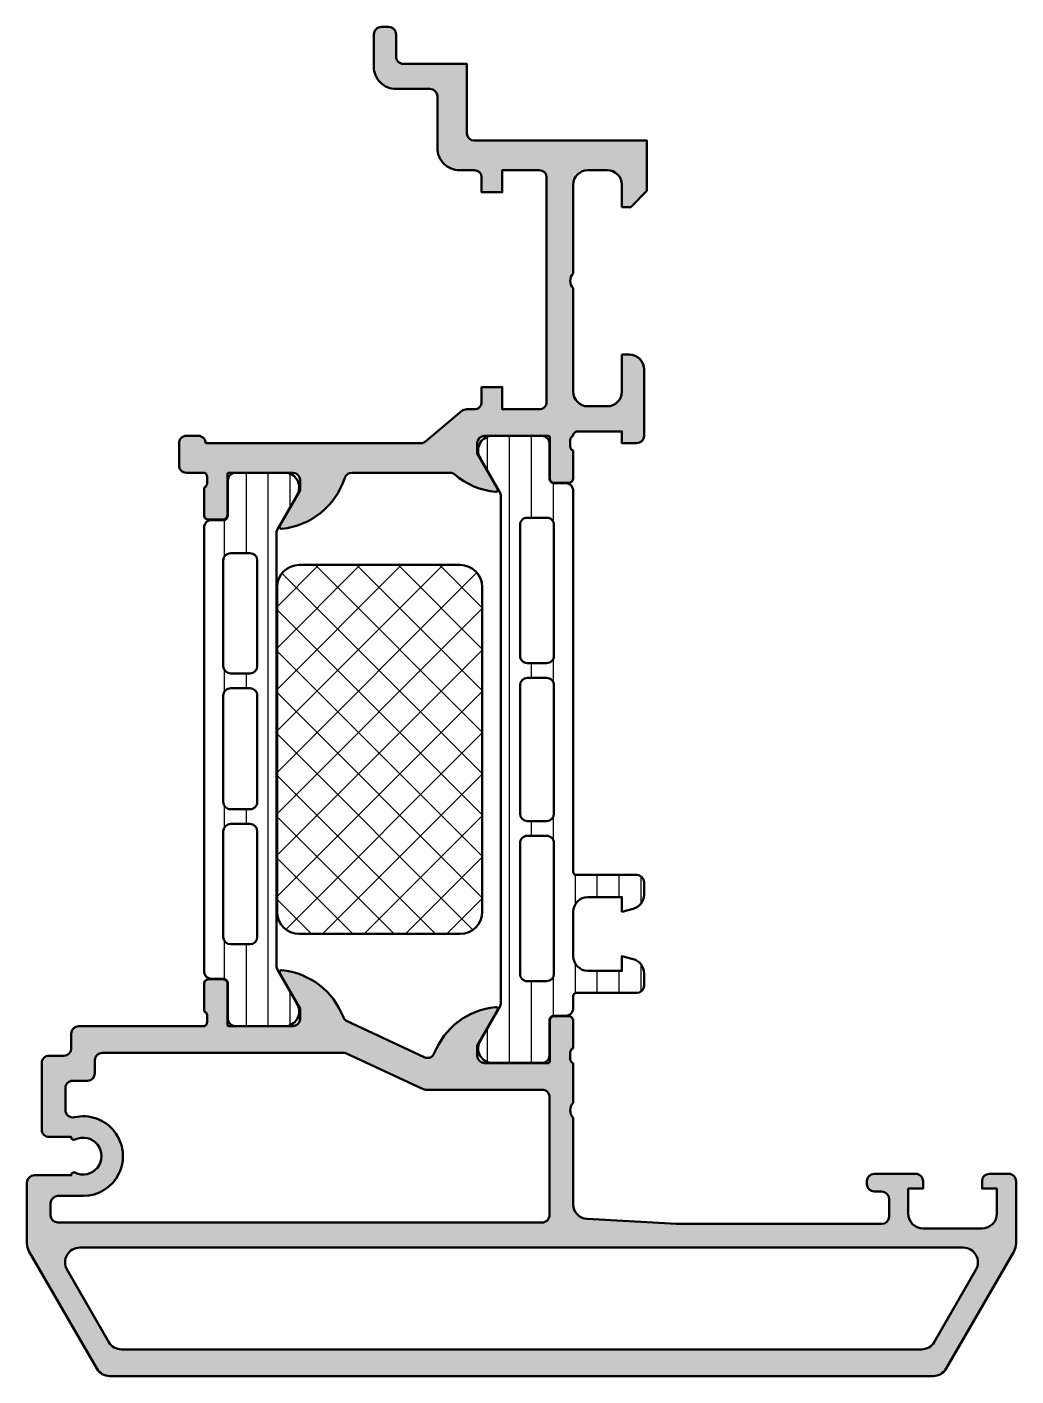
# Model space of a CAD drawing. Extents: x 0 to 67, y 1.3 to 92.7.
import ezdxf

# ---------------------------------------------------------------- set-up
doc = ezdxf.new("R2010")
doc.units = 0
for name, color, linetype, lineweight in [('0S-Alu contour', 7, 'Continuous', 50), ('0S-Alu hatch', 252, 'Continuous', 25), ('0S-Plastic contour', 254, 'Continuous', 50), ('0S-Plastic hatch', 253, 'Continuous', 25), ('0S-PT contour', 91, 'Continuous', 50), ('0S-PT hatch', 103, 'Continuous', 25)]:
    doc.layers.add(name, color=color, linetype=linetype, lineweight=lineweight)
pattern_1 = [(90, (0, 0), (-1.4859, 0), [])]

# ---------------------------------------------------------------- blocks, each defined once
blk = doc.blocks.new('357040__B6FF53A5_01B2_4312_879E_354DE3354620_')
at = {"layer": '0S-Alu hatch'}
h = blk.add_hatch(color=256, dxfattribs=at)
edge = h.paths.add_edge_path()
edge.add_line((36.99999999999998, 22.49999999999989), (36.99999999999999, 19.8000000003804))
edge.add_arc((37.52500000040001, 19.30000000000011), 0.7250000005519386, 136.3971810273362, 223.6028189727129)
edge.add_line((37.00000000000041, 18.79999999961938), (36.99999999999998, 12.94448846531186))
edge.add_arc((38, 12.94448846531192), 1.000000000000021, 180, 266.7295120768197)
edge.add_line((37.94295020946155, 11.94611713088792), (43.99999999999983, 11.60000000000004))
edge.add_line((43.99999999999983, 11.60000000000004), (57.90000000000001, 11.60000000000001))
edge.add_arc((57.90000000000001, 12.1), 0.4999999999999845, 270, 360)
edge.add_line((58.39999999999999, 12.1), (58.4, 13.29999999999997))
edge.add_arc((57.90000000000001, 13.29999999999995), 0.4999999999999912, 0, 90)
edge.add_line((57.90000000000001, 13.79999999999994), (57.39999999999999, 13.8))
edge.add_ellipse((57.40000000000001, 14.30000000000002), major_axis=(-0.5000000000000178, 0), ratio=1, start_angle=0, end_angle=89.9999999999967, ccw=False)
edge.add_line((56.90000000000001, 14.30000000000001), (56.89999999999999, 14.50000000000002))
edge.add_ellipse((57.39999999999998, 14.5), major_axis=(-0.4999999999999929, 0), ratio=1, start_angle=270.0000000000008, end_angle=360, ccw=False)
edge.add_line((57.39999999999998, 14.99999999999999), (60.2, 14.99999999999999))
edge.add_ellipse((60.20000000000001, 14.49999999999999), major_axis=(-0.4999999999999965, 0), ratio=1, start_angle=180, end_angle=270.0000000000008, ccw=False)
edge.add_line((60.7, 14.5), (60.7, 13.99999999999999))
edge.add_line((60.7, 13.99999999999999), (59.69999999999998, 13.99999999999999))
edge.add_line((59.69999999999998, 13.99999999999999), (59.69999999999998, 12.29999999999997))
edge.add_arc((60.69999999999996, 12.29999999999997), 0.9999999999999698, 180, 270)
edge.add_line((60.69999999999996, 11.3), (64.7, 11.29999999999997))
edge.add_arc((64.70000000000003, 12.29999999999996), 0.9999999999999918, 269.9999999999984, 360)
edge.add_line((65.70000000000002, 12.29999999999996), (65.69999999999999, 13.99999999999999))
edge.add_line((65.69999999999999, 13.99999999999999), (64.7, 13.99999999999999))
edge.add_line((64.7, 13.99999999999999), (64.7, 14.49999999999999))
edge.add_ellipse((65.20000000000002, 14.5), major_axis=(-0.5000000000000142, 0), ratio=1, start_angle=270.00000000000165, end_angle=360, ccw=False)
edge.add_line((65.2, 15.00000000000002), (66.50000000000006, 15.00000000000001))
edge.add_ellipse((66.50000000000009, 14.50000000000005), major_axis=(-0.4999999999999592, 0), ratio=1, start_angle=180, end_angle=270.00000000000324, ccw=False)
edge.add_line((67.00000000000004, 14.50000000000005), (67.00000000000004, 10.26794919243115))
edge.add_ellipse((65.99999999999983, 10.26794919243124), major_axis=(-1.000000000000213, 0), ratio=1, start_angle=150.0000000000012, end_angle=180, ccw=False)
edge.add_line((66.86602540378446, 9.767949192431148), (62.26572779264502, 1.8))
edge.add_ellipse((61.39970238886053, 2.300000000000015), major_axis=(-1.000000000000046, 0), ratio=1, start_angle=89.9999999999996, end_angle=150.0000000000007, ccw=False)
edge.add_line((61.39970238886053, 1.29999999999997), (5.600297611139282, 1.3))
edge.add_ellipse((5.600297611139293, 2.299999999999825), major_axis=(-0.999999999999825, 0), ratio=1, start_angle=29.999999999992724, end_angle=89.99999999999937, ccw=False)
edge.add_line((4.734272207354941, 1.800000000000025), (0.1339745962155234, 9.767949192431164))
edge.add_ellipse((1.000000000000049, 10.26794919243105), major_axis=(-1.000000000000019, 0), ratio=1, start_angle=0, end_angle=29.99999999999193, ccw=False)
edge.add_line((2.84e-14, 10.26794919243103), (-1.42e-14, 14.39999999999994))
edge.add_ellipse((0.5000000000000023, 14.39999999999995), major_axis=(-0.5000000000000167, 0), ratio=1, start_angle=270.0000000000019, end_angle=360, ccw=False)
edge.add_line((0.4999999999999859, 14.89999999999997), (3, 14.89999999999999))
edge.add_line((3, 14.89999999999999), (3.000000000000007, 14.93421935706779))
edge.add_ellipse((3.165780642932155, 14.93421935706779), major_axis=(-0.1657806429321482, 0), ratio=1, start_angle=243.3868418177383, end_angle=360, ccw=False)
edge.add_arc((3.800000000000018, 16.20000000000001), 1.250000000000036, 243.3868418177318, 476.6131581822662)
edge.add_ellipse((3.16578064293215, 17.46578064293221), major_axis=(-0.1657806429321411, 0), ratio=1, start_angle=0, end_angle=116.6131581822795, ccw=False)
edge.add_line((3.000000000000007, 17.46578064293222), (3, 17.50000000000004))
edge.add_line((3, 17.50000000000004), (1.500000000000028, 17.49999999999998))
edge.add_ellipse((1.499999999999947, 17.99999999999994), major_axis=(-0.499999999999961, 0), ratio=1, start_angle=0, end_angle=90.00000000000932, ccw=False)
edge.add_line((0.9999999999999857, 17.99999999999996), (1.000000000000028, 22.49999999999997))
edge.add_ellipse((1.499999999999995, 22.50000000000003), major_axis=(-0.4999999999999667, 0), ratio=1, start_angle=269.99999999999943, end_angle=360, ccw=False)
edge.add_line((1.5, 23), (2.500000000000071, 23.0000000000001))
edge.add_arc((2.500000000000028, 23.50000000000004), 0.4999999999999432, 270.0000000000049, 360)
edge.add_line((2.999999999999971, 23.50000000000004), (3.000000000000007, 24.50000000000001))
edge.add_ellipse((3.499999999999865, 24.50000000000014), major_axis=(-0.4999999999998588, 0), ratio=1, start_angle=269.99999999998545, end_angle=360, ccw=False)
edge.add_line((3.499999999999992, 25), (11.99999999999998, 25.00000000000005))
edge.add_arc((11.92116355345688, 25.26752059199319), 0.2788950563274763, 286.4198764195033, 361.1645893740948)
edge.add_line((12.20000099999997, 25.27318899999155), (12.200001, 25.72678299999153))
edge.add_arc((11.92113290435679, 25.73244365946854), 0.2789255417371852, 358.8371299271222, 433.5754054446411)
edge.add_line((11.99999999999999, 25.99998699999151), (12.00000000000001, 27.87999800000005))
edge.add_ellipse((12.29999999999996, 27.87999800000009), major_axis=(-0.2999999999999492, 0), ratio=1, start_angle=269.9999999999936, end_angle=360, ccw=False)
edge.add_line((12.29999999999999, 28.17999800000004), (13.27997431904278, 28.17999800000006))
edge.add_ellipse((13.2799743190428, 27.87999800000007), major_axis=(-0.2999999999999864, 0), ratio=1, start_angle=180, end_angle=270.0000000000034, ccw=False)
edge.add_line((13.57997431904279, 27.87999800000006), (13.57997431904278, 25.12000000000004))
edge.add_arc((13.6999743190429, 25.12000000000007), 0.1200000000001253, 180, 270)
edge.add_line((13.6999743190429, 24.99999999999995), (17.99999999999999, 25))
edge.add_arc((17.99999999999995, 25.50000000000002), 0.5000000000000302, 270.0000000000049, 360)
edge.add_line((18.49999999999998, 25.50000000000002), (18.50000000000001, 26.20000000000004))
edge.add_line((18.50000000000001, 26.20000000000004), (17.11850454237768, 28.59282032302751))
edge.add_ellipse((17.23811978464835, 28.66188021535164), major_axis=(-0.1381197846483003, 0), ratio=1, start_angle=-95.62257755077007, end_angle=29.999999999987097, ccw=False)
edge.add_ellipse((16.76177675882654, 23.82339113815246), major_axis=(-4.999999999999644, 0), ratio=1, start_angle=200.9621569470031, end_angle=264.37742244921003, ccw=False)
edge.add_arc((21.89776981780861, 25.79102303921614), 0.4999999999999431, 200.9621569470055, 244.9999999999999)
edge.add_line((21.68646068693828, 25.33786914569787), (26.9150522798285, 22.89973684456832))
edge.add_arc((27.12636141069885, 23.35289073808661), 0.4999999999999649, 244.9999999999982, 338.3460465731739)
edge.add_ellipse((32.23822324117366, 21.32339113815208), major_axis=(-5.000000000000004, 0), ratio=1, start_angle=275.62257755079213, end_angle=338.3460465731731, ccw=False)
edge.add_ellipse((31.76188021535169, 26.16188021535164), major_axis=(-0.1381197846482643, 0), ratio=1, start_angle=150.0000000000061, end_angle=275.62257755079963, ccw=False)
edge.add_line((31.88149545762233, 26.09282032302752), (30.49999999999999, 23.69999999999997))
edge.add_line((30.49999999999999, 23.69999999999997), (30.5, 23.00000000000005))
edge.add_arc((31.00000000000004, 23.00000000000002), 0.5000000000000427, 180, 269.9999999999959)
edge.add_line((31.00000000000001, 22.49999999999998), (35.3000256809573, 22.49999999999999))
edge.add_arc((35.30002568095732, 22.61999999999987), 0.1199999999998855, 269.9999999999932, 360)
edge.add_line((35.4200256809572, 22.61999999999987), (35.4200256809572, 25.37999799999987))
edge.add_ellipse((35.72002568095723, 25.37999799999986), major_axis=(-0.3000000000000327, 0), ratio=1, start_angle=270.0000000000041, end_angle=360, ccw=False)
edge.add_line((35.7200256809572, 25.6799979999999), (36.69999999999998, 25.67999799999989))
edge.add_ellipse((36.69999999999994, 25.37999799999985), major_axis=(-0.3000000000000398, 0), ratio=1, start_angle=180, end_angle=269.9999999999932, ccw=False)
edge.add_line((36.99999999999998, 25.37999799999986), (36.99999999999998, 23.49998699999138))
edge.add_arc((37.07886709564321, 23.23244365946842), 0.2789255417371863, 106.4245945553664, 181.1628700728821)
edge.add_line((36.79999900000001, 23.22678299999138), (36.79999899999997, 22.77318899999137))
edge.add_arc((37.07883644654301, 22.76752059199298), 0.2788950563274239, 178.8354106259002, 253.5801235805094)
edge = h.paths.add_edge_path()
edge.add_arc((34.9000000000002, 20.19999999999998), 0.5, 0, 90.0000000000016)
edge.add_line((34.90000000000018, 20.69999999999998), (27.01084733132141, 20.69999999994986))
edge.add_ellipse((27.01084733130033, 21.1999999998984), major_axis=(-0.4999999999485391, 0), ratio=1, start_angle=64.99999999728198, end_angle=90.00000000241579, ccw=False)
edge.add_line((26.79953820043023, 20.74684610643674), (21.63919449828627, 23.15315389354207))
edge.add_arc((21.42788536741497, 22.70000000005484), 0.4999999999722185, 64.99999999839545, 90.00000000115944)
edge.add_line((21.42788536740486, 23.20000000002706), (5.100000000000015, 23.20000000000004))
edge.add_arc((5.100000000000022, 22.70000000000002), 0.5000000000000197, 90.00000000000081, 180)
edge.add_line((4.600000000000003, 22.70000000000002), (4.599999999999994, 21.80000000000003))
edge.add_ellipse((4.099999999999958, 21.80000000000003), major_axis=(-0.500000000000032, 0), ratio=1, start_angle=90.00000000000489, end_angle=180, ccw=False)
edge.add_line((4.100000000000001, 21.3), (3.09999999999998, 21.3))
edge.add_arc((3.099999999999781, 20.8000000000001), 0.4999999999999006, 89.9999999999772, 180)
edge.add_line((2.59999999999988, 20.8000000000001), (2.600000000000022, 19.32249899920001))
edge.add_arc((3.100000000000036, 19.32249899920001), 0.5000000000000142, 180, 282.6356250930141)
edge.add_ellipse((3.799999999999982, 16.20000000000036), major_axis=(-2.700000000000371, 0), ratio=1, start_angle=89.99999999999989, end_angle=282.6356250930192, ccw=False)
edge.add_line((3.799999999999975, 13.49999999999999), (2.099999999999965, 13.49999999999997))
edge.add_arc((2.099999999999965, 12.99999999999999), 0.4999999999999778, 90, 180)
edge.add_line((1.599999999999988, 12.99999999999999), (1.59999999999998, 12.20000000000004))
edge.add_arc((2.099999999999994, 12.20000000000004), 0.5000000000000142, 180, 269.9999999999984)
edge.add_line((2.09999999999998, 11.70000000000003), (34.90000000000021, 11.69999999999998))
edge.add_arc((34.90000000000023, 12.19999999999997), 0.4999999999999878, 269.9999999999976, 360)
edge.add_line((35.40000000000021, 12.19999999999997), (35.4000000000002, 20.19999999999998))
edge = h.paths.add_edge_path()
edge.add_arc((60.59141201199516, 4.100000000000086), 1.000000000000074, 270.0000000000008, 329.9999999999996)
edge.add_line((61.45743741577966, 3.600000000000044), (64.28645373480877, 8.500000000000046))
edge.add_arc((63.42042833102435, 8.999999999999996), 0.9999999999999646, 330.0000000000021, 450.000000000002)
edge.add_line((63.42042833102431, 9.99999999999996), (3.579571668975631, 9.99999999999999))
edge.add_arc((3.579571668975631, 8.999999999999963), 1.000000000000026, 90, 209.9999999999984)
edge.add_line((2.713546265191156, 8.499999999999973), (5.542562584220398, 3.599999999999955))
edge.add_arc((6.408587988004732, 4.099999999999875), 0.9999999999998701, 209.999999999999, 270.0000000000025)
edge.add_line((6.408587988004775, 3.100000000000004), (60.59141201199517, 3.100000000000012))
at = {"layer": '0S-Alu contour', "color": 7}
for points in [[(18.49999999999998, 25.50000000000002), (18.50000000000001, 26.20000000000004), (17.11850454237768, 28.59282032302751)], [(11.99999999999999, 25.99998699999151), (12.00000000000001, 27.87999800000005)], [(12.29999999999999, 28.17999800000004), (13.27997431904278, 28.17999800000006)], [(13.57997431904279, 27.87999800000006), (13.57997431904278, 25.12000000000004)], [(12.20000099999997, 25.27318899999155), (12.200001, 25.72678299999153)], [(31.88149545762233, 26.09282032302752), (30.49999999999999, 23.69999999999997), (30.5, 23.00000000000005)], [(35.7200256809572, 25.6799979999999), (36.69999999999998, 25.67999799999989)], [(3.499999999999992, 25), (11.99999999999998, 25.00000000000005)], [(13.6999743190429, 24.99999999999995), (17.99999999999999, 25)], [(21.68646068693828, 25.33786914569787), (26.9150522798285, 22.89973684456832)], [(35.4200256809572, 22.61999999999987), (35.4200256809572, 25.37999799999987)], [(36.99999999999998, 25.37999799999986), (36.99999999999998, 23.49998699999138)], [(2.999999999999971, 23.50000000000004), (3.000000000000007, 24.50000000000001)], [(1.5, 23), (2.500000000000071, 23.0000000000001)], [(21.42788536740486, 23.20000000002706), (5.100000000000015, 23.20000000000004)], [(26.79953820043023, 20.74684610643674), (21.63919449828627, 23.15315389354207)], [(36.79999900000001, 23.22678299999138), (36.79999899999997, 22.77318899999137)], [(0.9999999999999857, 17.99999999999996), (1.000000000000028, 22.49999999999997)], [(4.600000000000003, 22.70000000000002), (4.599999999999994, 21.80000000000003)], [(31.00000000000001, 22.49999999999998), (35.3000256809573, 22.49999999999999)], [(36.99999999999998, 22.49999999999989), (36.99999999999999, 19.8000000003804)], [(4.100000000000001, 21.3), (3.09999999999998, 21.3)], [(2.59999999999988, 20.8000000000001), (2.600000000000022, 19.32249899920001)], [(34.90000000000018, 20.69999999999998), (27.01084733132141, 20.69999999994986)], [(35.40000000000021, 12.19999999999997), (35.4000000000002, 20.19999999999998)], [(37.00000000000041, 18.79999999961938), (36.99999999999998, 12.94448846531186)], [(3.000000000000007, 17.46578064293222), (3, 17.50000000000004), (1.500000000000028, 17.49999999999998)], [(0.4999999999999859, 14.89999999999997), (3, 14.89999999999999), (3.000000000000007, 14.93421935706779)], [(57.39999999999998, 14.99999999999999), (60.2, 14.99999999999999)], [(65.2, 15.00000000000002), (66.50000000000006, 15.00000000000001)], [(2.84e-14, 10.26794919243103), (-1.42e-14, 14.39999999999994)], [(56.90000000000001, 14.30000000000001), (56.89999999999999, 14.50000000000002)], [(57.90000000000001, 13.79999999999994), (57.39999999999999, 13.8)], [(60.7, 14.5), (60.7, 13.99999999999999), (59.69999999999998, 13.99999999999999), (59.69999999999998, 12.29999999999997)], [(65.70000000000002, 12.29999999999996), (65.69999999999999, 13.99999999999999), (64.7, 13.99999999999999), (64.7, 14.49999999999999)], [(67.00000000000004, 14.50000000000005), (67.00000000000004, 10.26794919243115)], [(1.599999999999988, 12.99999999999999), (1.59999999999998, 12.20000000000004)], [(3.799999999999975, 13.49999999999999), (2.099999999999965, 13.49999999999997)], [(58.39999999999999, 12.1), (58.4, 13.29999999999997)], [(37.94295020946155, 11.94611713088792), (43.99999999999983, 11.60000000000004), (57.90000000000001, 11.60000000000001)], [(2.09999999999998, 11.70000000000003), (34.90000000000021, 11.69999999999998)], [(60.69999999999996, 11.3), (64.7, 11.29999999999997)], [(4.734272207354941, 1.800000000000025), (0.1339745962155234, 9.767949192431164)], [(63.42042833102431, 9.99999999999996), (3.579571668975631, 9.99999999999999)], [(66.86602540378446, 9.767949192431148), (62.26572779264502, 1.8)], [(2.713546265191156, 8.499999999999973), (5.542562584220398, 3.599999999999955)], [(61.45743741577966, 3.600000000000044), (64.28645373480877, 8.500000000000046)], [(6.408587988004775, 3.100000000000004), (60.59141201199517, 3.100000000000012)], [(61.39970238886053, 1.29999999999997), (5.600297611139282, 1.3)]]:
    blk.add_lwpolyline(points, dxfattribs=at)
at = {"layer": '0S-Alu contour', "color": 7, "extrusion": (0, 0, -1)}
for centre, radius, start, end in [((-17.23811978464835, 28.66188021535164), 0.1381197846483003, 330.0000000000129, 95.62257755077005), ((-16.76177675882654, 23.82339113815246), 4.999999999999644, 95.62257755079, 159.0378430529969), ((-12.29999999999996, 27.87999800000009), 0.2999999999999492, 0, 90.00000000000644), ((-13.2799743190428, 27.87999800000007), 0.2999999999999865, 89.99999999999662, 180), ((-32.23822324117366, 21.32339113815208), 5.000000000000004, 21.65395342682692, 84.37742244920786), ((-31.76188021535169, 26.16188021535164), 0.1381197846482643, 84.37742244920037, 209.999999999994), ((-35.72002568095723, 25.37999799999986), 0.3000000000000327, 0, 89.99999999999594), ((-36.69999999999994, 25.37999799999985), 0.3000000000000398, 90.0000000000068, 180), ((-3.499999999999865, 24.50000000000014), 0.4999999999998588, 0, 90.00000000001454), ((-1.499999999999995, 22.50000000000003), 0.4999999999999667, 0, 90.00000000000055), ((-4.099999999999958, 21.80000000000003), 0.500000000000032, 180, 269.9999999999951), ((-27.01084733130033, 21.1999999998984), 0.4999999999485391, 269.9999999975842, 295.0000000027181), ((-3.799999999999982, 16.20000000000036), 2.700000000000371, 77.36437490698079, 270.0000000000002), ((-1.499999999999947, 17.99999999999994), 0.499999999999961, 269.9999999999907, 0), ((-3.16578064293215, 17.46578064293221), 0.1657806429321411, 243.3868418177205, 0), ((-0.5000000000000023, 14.39999999999995), 0.5000000000000167, 0, 89.99999999999811), ((-3.165780642932155, 14.93421935706779), 0.1657806429321482, 0, 116.6131581822617), ((-57.39999999999998, 14.5), 0.4999999999999929, 0, 89.9999999999992), ((-60.20000000000001, 14.49999999999999), 0.4999999999999965, 89.9999999999992, 180), ((-65.20000000000002, 14.5), 0.5000000000000142, 0, 89.99999999999837), ((-66.50000000000009, 14.50000000000005), 0.4999999999999592, 89.99999999999675, 180), ((-57.40000000000001, 14.30000000000002), 0.5000000000000178, 270.0000000000033, 0), ((-1.000000000000049, 10.26794919243105), 1.000000000000019, 330.0000000000081, 0), ((-65.99999999999983, 10.26794919243124), 1.000000000000213, 180, 209.9999999999989), ((-5.600297611139293, 2.299999999999825), 0.999999999999825, 270.0000000000006, 330.0000000000074), ((-61.39970238886053, 2.300000000000015), 1.000000000000046, 209.9999999999994, 270.0000000000004)]:
    blk.add_arc(centre, radius, start, end, dxfattribs=at)
at = {"layer": '0S-Alu contour', "color": 7}
for centre, radius, start, end in [((11.92113290435679, 25.73244365946854), 0.2789255417371852, 358.8371299271222, 73.57540544464119), ((21.89776981780861, 25.79102303921614), 0.4999999999999431, 200.9621569470055, 244.9999999999999), ((11.92116355345688, 25.26752059199319), 0.2788950563274763, 286.4198764195033, 1.164589374094733), ((13.6999743190429, 25.12000000000007), 0.1200000000001253, 180, 270), ((17.99999999999995, 25.50000000000002), 0.5000000000000302, 270.0000000000049, 0), ((2.500000000000028, 23.50000000000004), 0.4999999999999432, 270.0000000000049, 0), ((5.100000000000022, 22.70000000000002), 0.5000000000000197, 90.00000000000081, 180), ((21.42788536741497, 22.70000000005484), 0.4999999999722185, 64.99999999839545, 90.00000000115944), ((27.12636141069885, 23.35289073808661), 0.4999999999999649, 244.9999999999982, 338.3460465731739), ((31.00000000000004, 23.00000000000002), 0.5000000000000427, 180, 269.9999999999959), ((37.07886709564321, 23.23244365946842), 0.2789255417371863, 106.4245945553664, 181.1628700728821), ((35.30002568095732, 22.61999999999987), 0.1199999999998855, 269.9999999999932, 0), ((37.07883644654301, 22.76752059199298), 0.2788950563274239, 178.8354106259002, 253.5801235805094), ((3.099999999999781, 20.8000000000001), 0.4999999999999006, 89.9999999999772, 180), ((34.9000000000002, 20.19999999999998), 0.5, 0, 90.0000000000016), ((3.100000000000036, 19.32249899920001), 0.5000000000000142, 180, 282.6356250930141), ((37.52500000040001, 19.30000000000011), 0.7250000005519386, 136.3971810273362, 223.6028189727129), ((3.800000000000018, 16.20000000000001), 1.250000000000036, 243.3868418177318, 116.6131581822663), ((57.90000000000001, 13.29999999999995), 0.4999999999999912, 0, 90), ((2.099999999999965, 12.99999999999999), 0.4999999999999778, 90, 180), ((38, 12.94448846531192), 1.000000000000021, 180, 266.7295120768197), ((2.099999999999994, 12.20000000000004), 0.5000000000000142, 180, 269.9999999999984), ((34.90000000000023, 12.19999999999997), 0.4999999999999878, 269.9999999999976, 0), ((57.90000000000001, 12.1), 0.4999999999999845, 270, 0), ((60.69999999999996, 12.29999999999997), 0.9999999999999698, 180, 270), ((64.70000000000003, 12.29999999999996), 0.9999999999999918, 269.9999999999984, 0), ((3.579571668975631, 8.999999999999963), 1.000000000000026, 90, 209.9999999999984), ((63.42042833102435, 8.999999999999996), 0.9999999999999646, 330.0000000000021, 90.00000000000205), ((6.408587988004732, 4.099999999999875), 0.9999999999998701, 209.999999999999, 270.0000000000025), ((60.59141201199516, 4.100000000000086), 1.000000000000074, 270.0000000000008, 329.9999999999996)]:
    blk.add_arc(centre, radius, start, end, dxfattribs=at)
blk = doc.blocks.new('373770__003F9D32_9CCC_4C58_A648_3BD5B1FA18CB_')
at = {"layer": '0S-PT hatch'}
h = blk.add_hatch(dxfattribs=at)
h.set_pattern_fill('ANSI37', color=256, scale=0.625, angle=90, style=0)
h.set_pattern_definition([(135, (0, 0), (-1.403165018917055, -1.403165018917055), []), (225, (0, 0), (1.403165018917055, -1.403165018917055), [])])
edge = h.paths.add_edge_path()
edge.add_ellipse((29.34272873560566, 54.75123236879152), major_axis=(-1.500001780491556, 0), ratio=1, start_angle=180.0000680077738, end_angle=269.99993199035316, ccw=False)
edge.add_line((30.84273051609616, 54.75123414923298), (30.84273051609616, 32.75123414928202))
edge.add_ellipse((29.34272557221635, 32.75123909316184), major_axis=(-1.500004943887955, 0), ratio=1, start_angle=90.00018884167588, end_angle=179.9998111576984, ccw=False)
edge.add_line((29.34273051609616, 31.25123414928202), (18.4426980911694, 31.25123414928202))
edge.add_ellipse((18.44270177175718, 32.75123782986931), major_axis=(-1.500003680591806, 0), ratio=1, start_angle=0.00014059036482194642, end_angle=89.9998594122477, ccw=False)
edge.add_line((16.9426980911699, 32.751234149281), (16.94269809116989, 54.75123414928201))
edge.add_ellipse((18.44269860856824, 54.75123363188366), major_axis=(-1.50000051739844, 0), ratio=1, start_angle=270.00001976317316, end_angle=359.999980233711, ccw=False)
edge.add_line((18.4426980911694, 56.25123414928202), (29.34273051609616, 56.25123414928202))
at = {"layer": '0S-PT contour', "color": 7}
for points in [[(18.4426980911694, 56.25123414928202), (29.34273051609616, 56.25123414928202)], [(16.9426980911699, 32.751234149281), (16.94269809116989, 54.75123414928201)], [(30.84273051609616, 54.75123414923298), (30.84273051609616, 32.75123414928202)], [(29.34273051609616, 31.25123414928202), (18.4426980911694, 31.25123414928202)]]:
    blk.add_lwpolyline(points, dxfattribs=at)
at = {"layer": '0S-PT contour', "color": 7, "extrusion": (0, 0, -1)}
for centre, radius, start, end in [((-18.44269860856824, 54.75123363188366), 1.50000051739844, 1.97662889618e-05, 89.99998023682683), ((-29.34272873560566, 54.75123236879152), 1.500001780491556, 90.00006800964682, 179.9999319922262), ((-18.44270177175718, 32.75123782986931), 1.500003680591806, 270.0001405877523, 359.9998594096352), ((-29.34272557221635, 32.75123909316184), 1.500004943887955, 180.0001888423017, 269.9998111583241)]:
    blk.add_arc(centre, radius, start, end, dxfattribs=at)
blk = doc.blocks.new('244385__70132408_3ED7_4DBD_8131_EB880D9C762F___979225FD_61A7_45A4_9810_A88019234515_')
at = {"layer": '0S-Plastic hatch'}
h = blk.add_hatch(dxfattribs=at)
h.set_pattern_fill('ANSI31', color=256, scale=0.4680000000000001, angle=45, style=0)
h.set_pattern_definition(pattern_1)
edge = h.paths.add_edge_path()
edge.add_line((16.90002450034351, 58.4283590002828), (16.90002450034351, 29.07410929828124))
edge.add_arc((17.40002450044403, 29.07410982107955), 0.5000000001050631, 180.0000599103376, 209.9999965965098)
edge.add_line((16.9670117836103, 28.82410984674889), (18.28548149809947, 26.5404530000001))
edge.add_ellipse((17.44422884910815, 25.99981807472294), major_axis=(-0.9999960709244619, 0), ratio=1, start_angle=98.18160805189831, end_angle=212.727016099842, ccw=False)
edge.add_line((17.58653949809948, 25.0100000000001), (14.109998, 25.0100000000001))
edge.add_ellipse((14.10999536037492, 25.50999597743872), major_axis=(-0.4999959774455868, 0), ratio=1, start_angle=-0.0003024817733034979, end_angle=90.00030248118651, ccw=False)
edge.add_line((13.60999938293631, 25.50999861706892), (13.61033133333333, 27.9099970000001))
edge.add_arc((13.31033133333334, 27.90999700000011), 0.2999999999999971, 0, 90)
edge.add_line((13.31033133333334, 28.20999700000011), (12.5, 28.2099970000001))
edge.add_ellipse((12.49999732109082, 28.70999432109093), major_axis=(-0.4999973210980003, 0), ratio=1, start_angle=-0.00030698238492732344, end_angle=90.00030698202369, ccw=False)
edge.add_line((12, 28.70999700000325), (12, 58.79247129856394))
edge.add_ellipse((12.49999732109081, 58.79247397747312), major_axis=(-0.4999973210979879, 0), ratio=1, start_angle=-90.00030698202511, end_angle=0.00030698238492732344, ccw=False)
edge.add_line((12.5, 59.29247129856393), (13.31033133333333, 59.29247129856393))
edge.add_arc((13.31033133333333, 59.59247129856394), 0.3000000000000114, 270, 360)
edge.add_line((13.61033133333334, 59.59247129856394), (13.60999938293631, 61.99246968150024))
edge.add_ellipse((14.10999536037496, 61.99247232112529), major_axis=(-0.4999959774456224, 0), ratio=1, start_angle=-90.0003024811814, end_angle=0.0003024817733034979, ccw=False)
edge.add_line((14.109998, 62.49246829856394), (17.58653949809947, 62.49246829856393))
edge.add_ellipse((17.44422884910814, 61.5026502238411), major_axis=(-0.9999960709244556, 0), ratio=1, start_angle=147.2729839001586, end_angle=261.81839194810186, ccw=False)
edge.add_line((18.28548149809947, 60.96201529856394), (16.96701178361287, 58.67835845181369))
edge.add_arc((17.40002450021794, 58.42835847754464), 0.4999999999364182, 150.0000033965041, 179.9999401018306)
edge = h.paths.add_edge_path()
edge.add_line((15.60001373291015, 49.40082702636729), (15.59999847412109, 56.55085144042979))
edge.add_arc((15.09995491468977, 56.55080788099848), 0.5000435613285777, 0.0049911083804904, 89.9950088916872)
edge.add_line((15.09999847412109, 57.05085144042979), (13.79998970031738, 57.05085144042979))
edge.add_arc((13.80001728385491, 56.55083911629031), 0.5000123249003159, 90.00316076265852, 179.9985877925767)
edge.add_line((13.30000495910647, 56.55085144042872), (13.30000495910644, 49.40082702636669))
edge.add_arc((13.80004851853775, 49.40087058579859), 0.5000435613285635, 180.0049911083805, 269.9950088916888)
edge.add_line((13.80000495910644, 48.90082702636728), (15.10001373291015, 48.90082702636729))
edge.add_arc((15.09997017347883, 49.40087058579861), 0.5000435613285706, 270.0049911083136, 359.9950088916195)
edge = h.paths.add_edge_path()
edge.add_line((15.60001373291015, 40.20085334777841), (15.60001373291015, 47.40082702636729))
edge.add_arc((15.10006450684432, 47.40087780030144), 0.4999492286440843, 359.9941811448113, 450.0058188551467)
edge.add_line((15.10001373291015, 47.90082702636727), (13.80000495910644, 47.9008270263673))
edge.add_arc((13.79995418517229, 47.40087780030146), 0.4999492286440914, 89.99418114485486, 180.0058188552513)
edge.add_line((13.30000495910645, 47.40082702636692), (13.30000495910644, 40.20085334777877))
edge.add_arc((13.79995418517226, 40.20080257384424), 0.4999492286440701, 179.9941811447487, 270.0058188551484)
edge.add_line((13.80000495910644, 39.70085334777843), (15.10001373291015, 39.70085334777842))
edge.add_arc((15.10006450684433, 40.20080257384424), 0.4999492286440808, 269.9941811448524, 360.0058188551886)
edge = h.paths.add_edge_path()
edge.add_line((13.30000495910644, 38.20085334777842), (13.30000495910644, 31.05082750320445))
edge.add_arc((13.80004851853775, 31.05087106263574), 0.5000435613285635, 180.0049911083805, 269.9950088916888)
edge.add_line((13.80000495910644, 30.55082750320444), (15.10001373291015, 30.55082750320444))
edge.add_arc((15.09997017347886, 31.05087106263575), 0.5000435613285599, 270.0049911083104, 359.9950088916195)
edge.add_line((15.60001373291016, 31.05082750320384), (15.60001373291015, 38.20085334777842))
edge.add_arc((15.09997017347885, 38.20080978834713), 0.5000435613285635, 0.0049911083804904, 89.99500889168881)
edge.add_line((15.10001373291015, 38.70085334777844), (13.80000495910644, 38.70085334777842))
edge.add_arc((13.80004851853775, 38.20080978834712), 0.500043561328567, 90.00499110831201, 179.9950088916195)
at = {"layer": '0S-Alu contour', "color": 7}
for points in [[(15.09999847412109, 57.05085144042979), (13.79998970031738, 57.05085144042979)], [(13.30000495910647, 56.55085144042872), (13.30000495910644, 49.40082702636669)], [(15.60001373291015, 49.40082702636729), (15.59999847412109, 56.55085144042979)], [(13.80000495910644, 48.90082702636728), (15.10001373291015, 48.90082702636729)], [(15.10001373291015, 47.90082702636727), (13.80000495910644, 47.9008270263673)], [(13.30000495910645, 47.40082702636692), (13.30000495910644, 40.20085334777877)], [(15.60001373291015, 40.20085334777841), (15.60001373291015, 47.40082702636729)], [(13.80000495910644, 39.70085334777843), (15.10001373291015, 39.70085334777842)], [(15.10001373291015, 38.70085334777844), (13.80000495910644, 38.70085334777842)], [(13.30000495910644, 38.20085334777842), (13.30000495910644, 31.05082750320445)], [(15.60001373291016, 31.05082750320384), (15.60001373291015, 38.20085334777842)], [(13.80000495910644, 30.55082750320444), (15.10001373291015, 30.55082750320444)]]:
    blk.add_lwpolyline(points, dxfattribs=at)
for centre, radius, start, end in [((13.80001728385491, 56.55083911629031), 0.5000123249003159, 90.00316076265852, 179.9985877925767), ((15.09995491468977, 56.55080788099848), 0.5000435613285777, 0.0049911083804904, 89.9950088916872), ((13.80004851853775, 49.40087058579859), 0.5000435613285635, 180.0049911083805, 269.9950088916888), ((15.09997017347883, 49.40087058579861), 0.5000435613285706, 270.0049911083136, 359.9950088916195), ((13.79995418517229, 47.40087780030146), 0.4999492286440914, 89.99418114485486, 180.0058188552513), ((15.10006450684432, 47.40087780030144), 0.4999492286440843, 359.9941811448113, 90.00581885514676), ((13.79995418517226, 40.20080257384424), 0.4999492286440701, 179.9941811447487, 270.0058188551484), ((15.10006450684433, 40.20080257384424), 0.4999492286440808, 269.9941811448524, 0.0058188551886833), ((13.80004851853775, 38.20080978834712), 0.500043561328567, 90.00499110831201, 179.9950088916195), ((15.09997017347885, 38.20080978834713), 0.5000435613285635, 0.0049911083804904, 89.99500889168881), ((13.80004851853775, 31.05087106263574), 0.5000435613285635, 180.0049911083805, 269.9950088916888), ((15.09997017347886, 31.05087106263575), 0.5000435613285599, 270.0049911083104, 359.9950088916195)]:
    blk.add_arc(centre, radius, start, end, dxfattribs=at)
at = {"layer": '0S-Plastic contour', "color": 7}
for points in [[(14.109998, 62.49246829856394), (17.58653949809947, 62.49246829856393)], [(13.61033133333334, 59.59247129856394), (13.60999938293631, 61.99246968150024)], [(18.28548149809947, 60.96201529856394), (16.96701178361287, 58.67835845181369)], [(12, 28.70999700000325), (12, 58.79247129856394)], [(12.5, 59.29247129856393), (13.31033133333333, 59.29247129856393)], [(16.90002450034351, 58.4283590002828), (16.90002450034351, 29.07410929828124)], [(16.9670117836103, 28.82410984674889), (18.28548149809947, 26.5404530000001)], [(13.31033133333334, 28.20999700000011), (12.5, 28.2099970000001)], [(13.60999938293631, 25.50999861706892), (13.61033133333333, 27.9099970000001)], [(17.58653949809948, 25.0100000000001), (14.109998, 25.0100000000001)]]:
    blk.add_lwpolyline(points, dxfattribs=at)
at = {"layer": '0S-Plastic contour', "color": 7, "extrusion": (0, 0, -1)}
for centre, radius, start, end in [((-14.10999536037496, 61.99247232112529), 0.4999959774456224, 359.9996975182267, 90.0003024811814), ((-17.44422884910814, 61.5026502238411), 0.9999960709244556, 98.18160805189815, 212.7270160998414), ((-12.49999732109081, 58.79247397747312), 0.4999973210979879, 359.9996930176151, 90.00030698202518), ((-12.49999732109082, 28.70999432109093), 0.4999973210980003, 269.9996930179763, 0.0003069823849455), ((-17.44422884910815, 25.99981807472294), 0.9999960709244619, 147.272983900158, 261.8183919481017), ((-14.10999536037492, 25.50999597743872), 0.4999959774455868, 269.9996975188135, 0.0003024817733149)]:
    blk.add_arc(centre, radius, start, end, dxfattribs=at)
at = {"layer": '0S-Plastic contour', "color": 7}
for centre, radius, start, end in [((13.31033133333333, 59.59247129856394), 0.3000000000000114, 270, 0), ((17.40002450021794, 58.42835847754464), 0.4999999999364182, 150.0000033965041, 179.9999401018306), ((17.40002450044403, 29.07410982107955), 0.5000000001050631, 180.0000599103376, 209.9999965965098), ((13.31033133333334, 27.90999700000011), 0.2999999999999971, 0, 90)]:
    blk.add_arc(centre, radius, start, end, dxfattribs=at)
blk = doc.blocks.new('244385__2CE7EA3D_4F51_4282_8941_58DA6035EDFF___6195AB66_059D_485E_9772_EF07D63365A8_')
at = {"layer": '0S-Plastic hatch'}
h = blk.add_hatch(dxfattribs=at)
h.set_pattern_fill('ANSI31', color=256, scale=0.4680000000000001, angle=45, style=0)
h.set_pattern_definition(pattern_1)
edge = h.paths.add_edge_path()
edge.add_line((37, 61.29262339778477), (37.000022921558, 35.45125658823258))
edge.add_arc((37.20416178718004, 35.45537538707193), 0.2041804127758787, 181.1558689438178, 269.5149389342804)
edge.add_line((37.20243323428476, 35.25120229122869), (41.30243323427305, 35.25120229122868))
edge.add_ellipse((41.30243323427305, 34.75120229122874), major_axis=(-0.4999999999999432, 0), ratio=1, start_angle=180, end_angle=270, ccw=False)
edge.add_line((41.80243323427299, 34.75120229122874), (41.80243323427299, 33.92045306784107))
edge.add_ellipse((40.80243323427293, 33.92045306784109), major_axis=(-1.000000000000056, 0), ratio=1, start_angle=105.0000000010823, end_angle=180, ccw=False)
edge.add_line((41.06125227939371, 32.95452724155686), (40.30243323427305, 32.75120229122868))
edge.add_line((40.30243323427305, 32.75120229122868), (40.30243323427305, 33.75120229122868))
edge.add_line((40.30243323427305, 33.75120229122868), (38.00243323428464, 33.75120229122868))
edge.add_arc((38.00414226812572, 32.74707631855109), 1.004127427074073, 90.09751797508503, 179.770140321516)
edge.add_line((37.00002292155801, 32.7511046743982), (37.00002292155801, 29.75122632025454))
edge.add_arc((38.00414248000591, 29.75532877543032), 1.004127938958019, 180.2340877213157, 269.9024699846793)
edge.add_line((38.0024332342847, 28.75120229122868), (40.30243323427304, 28.75120229122868))
edge.add_line((40.30243323427304, 28.75120229122868), (40.30243323427316, 29.75120229122862))
edge.add_line((40.30243323427316, 29.75120229122862), (41.06125227939372, 29.54787734087037))
edge.add_ellipse((40.80243323427313, 28.58195151458671), major_axis=(-0.999999999999458, 0), ratio=1, start_angle=180, end_angle=254.99999999892, ccw=False)
edge.add_line((41.8024332342726, 28.58195151458671), (41.80243323427305, 27.75120229122868))
edge.add_ellipse((41.30243323427303, 27.75120229122869), major_axis=(-0.5000000000000142, 0), ratio=1, start_angle=90, end_angle=180, ccw=False)
edge.add_line((41.30243323427303, 27.25120229122868), (37.20243323428468, 27.25120229122868))
edge.add_arc((37.20243323428468, 27.05120229122869), 0.1999999999999871, 90, 180)
edge.add_line((37.0024332342847, 27.05120229122869), (37.00111268929476, 26.21013004610081))
edge.add_ellipse((36.50111536862896, 26.21010925689811), major_axis=(-0.4999973210979916, 0), ratio=1, start_angle=90.00176831586168, end_angle=180.0023822800019, ccw=False)
edge.add_line((36.50113080001328, 25.71011193603826), (35.69079946719837, 25.71008330962005))
edge.add_arc((35.6908103334327, 25.41008330981685), 0.2999999999999954, 90.00207529788617, 180.0020752978985)
edge.add_line((35.39081033362949, 25.41007244358246), (35.39122921384228, 23.01007407424403))
edge.add_ellipse((34.89123323682728, 23.01005332437414), major_axis=(-0.4999959774455648, 0), ratio=1, start_angle=90.0017728167, end_angle=180.0023777790716, ccw=False)
edge.add_line((34.89124870744703, 22.51005734716791), (31.41470721164119, 22.50993069970381))
edge.add_ellipse((31.5569820085554, 23.49975392838023), major_axis=(-0.9999960709244787, 0), ratio=1, start_angle=-32.72494080195412, end_angle=81.82046724598712, ccw=False)
edge.add_line((30.71570977789662, 24.04035838247472), (32.03409677568366, 26.32406298372981))
edge.add_arc((31.60107500404301, 26.57404727380659), 0.5000000000000066, 330.0020786985385, 360.0020153930485)
edge.add_line((32.10107500373368, 26.5740648614288), (32.09998869130261, 60.92833361702781))
edge.add_arc((31.59998869164976, 60.9283149838686), 0.5000000000000491, 0.0021352027151592, 30.00207189722995)
edge.add_line((32.0329923529018, 61.17833064206299), (30.71443992344539, 63.46193973131237))
edge.add_ellipse((31.55567298966566, 64.0026051270629), major_axis=(-0.9999960709244984, 0), ratio=1, start_angle=-81.81631665021342, end_angle=32.729091397726506, ccw=False)
edge.add_line((31.41332648878387, 64.99241804653361), (34.88986798458969, 64.99254469399769))
edge.add_ellipse((34.88988873445962, 64.49254871698268), major_axis=(-0.4999959774455648, 0), ratio=1, start_angle=180.0017728167249, end_angle=270.0023777790745, ccw=False)
edge.add_line((35.38988471166585, 64.49256418760262), (35.38963969108503, 62.09256579421694))
edge.add_arc((35.68963969088823, 62.09257666045125), 0.299999999999997, 180.0020752978985, 270.0020752978848)
edge.add_line((35.68965055712254, 61.79257666064805), (36.49998188993747, 61.79260528706625))
edge.add_ellipse((36.50000267914015, 61.29260796640046), major_axis=(-0.4999973210979845, 0), ratio=1, start_angle=180.0017683158931, end_angle=270.0023822799104, ccw=False)
edge = h.paths.add_edge_path()
edge.add_arc((35.20055129933869, 58.95118994053613), 0.5000000020876287, 0, 90.00189910261706)
edge.add_line((35.20053472654188, 59.4511899423491), (33.90054062027398, 59.4511899423491))
edge.add_arc((33.90053698091735, 58.95119358170574), 0.4999963606566095, 89.99958295741467, 180.0004170428646)
edge.add_line((33.40054062027398, 58.95118994234668), (33.40054062027398, 50.10119604586711))
edge.add_arc((33.90053698091724, 50.10119240650805), 0.4999963606565073, 179.9995829571354, 270.0004170425959)
edge.add_line((33.90054062027396, 49.60119604586479), (35.2005347265867, 49.6011960458648))
edge.add_arc((35.20055129926902, 50.10119604774745), 0.5000000021573054, 269.9981009105036, 360)
edge.add_line((35.70055130142633, 50.10119604774745), (35.70055130142633, 58.95118994053613))
edge = h.paths.add_edge_path()
edge.add_line((35.70055130141594, 39.40118994305277), (35.70055130141596, 48.10119604656846))
edge.add_arc((35.20055130141595, 48.10119604656325), 0.5000000000000071, 0, 90.00000000119365)
edge.add_line((35.20055130140554, 48.60119604656325), (33.90054062025321, 48.60119604656325))
edge.add_arc((33.90054062026361, 48.10119604656323), 0.5000000000000134, 90.00000000119202, 180)
edge.add_line((33.40054062026359, 48.10119604656323), (33.4005406202636, 39.40118994304757))
edge.add_arc((33.90054062026359, 39.40118994304757), 0.4999999999999929, 180, 269.9999999999992)
edge.add_line((33.90054062026358, 38.90118994304758), (35.20055130141594, 38.90118994304757))
edge.add_arc((35.20055130141594, 39.40118994304757), 0.4999999999999983, 270, 360)
edge = h.paths.add_edge_path()
edge.add_arc((35.20055129932832, 37.40118994123461), 0.5000000020876199, 0, 90.00189910261543)
edge.add_line((35.20053472653152, 37.90118994304757), (33.9005406202636, 37.90118994304757))
edge.add_arc((33.90053698090692, 37.40119358240425), 0.4999963606565686, 89.99958295740896, 180.0004170428646)
edge.add_line((33.4005406202636, 37.40118994304518), (33.4005406202636, 28.55121130535231))
edge.add_arc((33.90055587905266, 28.55121130535231), 0.5000152587890554, 180, 270.0000000000008)
edge.add_line((33.90055587905266, 28.05119604656325), (35.200566560205, 28.05119604656324))
edge.add_arc((35.200566560205, 28.55118078777417), 0.4999847412109291, 270, 360)
edge.add_line((35.70055130141593, 28.55118078777417), (35.70055130141593, 37.40118994123461))
at = {"layer": '0S-Alu contour', "color": 7}
for points in [[(35.20053472654188, 59.4511899423491), (33.90054062027398, 59.4511899423491)], [(33.40054062027398, 58.95118994234668), (33.40054062027398, 50.10119604586711)], [(35.70055130142633, 50.10119604774745), (35.70055130142633, 58.95118994053613)], [(33.90054062027396, 49.60119604586479), (35.2005347265867, 49.6011960458648)], [(35.20055130140554, 48.60119604656325), (33.90054062025321, 48.60119604656325)], [(33.40054062026359, 48.10119604656323), (33.4005406202636, 39.40118994304757)], [(35.70055130141594, 39.40118994305277), (35.70055130141596, 48.10119604656846)], [(33.90054062026358, 38.90118994304758), (35.20055130141594, 38.90118994304757)], [(35.20053472653152, 37.90118994304757), (33.9005406202636, 37.90118994304757)], [(33.4005406202636, 37.40118994304518), (33.4005406202636, 28.55121130535231)], [(35.70055130141593, 28.55118078777417), (35.70055130141593, 37.40118994123461)], [(33.90055587905266, 28.05119604656325), (35.200566560205, 28.05119604656324)]]:
    blk.add_lwpolyline(points, dxfattribs=at)
for centre, radius, start, end in [((33.90053698091735, 58.95119358170574), 0.4999963606566095, 89.99958295741467, 180.0004170428646), ((35.20055129933869, 58.95118994053613), 0.5000000020876287, 0, 90.00189910261706), ((33.90053698091724, 50.10119240650805), 0.4999963606565073, 179.9995829571354, 270.0004170425959), ((35.20055129926902, 50.10119604774745), 0.5000000021573054, 269.9981009105036, 0), ((33.90054062026361, 48.10119604656323), 0.5000000000000134, 90.00000000119202, 180), ((35.20055130141595, 48.10119604656325), 0.5000000000000071, 0, 90.00000000119365), ((33.90054062026359, 39.40118994304757), 0.4999999999999929, 180, 269.9999999999992), ((35.20055130141594, 39.40118994304757), 0.4999999999999983, 270, 0), ((33.90053698090692, 37.40119358240425), 0.4999963606565686, 89.99958295740896, 180.0004170428646), ((35.20055129932832, 37.40118994123461), 0.5000000020876199, 0, 90.00189910261543), ((33.90055587905266, 28.55121130535231), 0.5000152587890554, 180, 270.0000000000008), ((35.200566560205, 28.55118078777417), 0.4999847412109291, 270, 0)]:
    blk.add_arc(centre, radius, start, end, dxfattribs=at)
at = {"layer": '0S-Plastic contour', "color": 7}
for points in [[(31.41332648878387, 64.99241804653361), (34.88986798458969, 64.99254469399769)], [(35.38988471166585, 64.49256418760262), (35.38963969108503, 62.09256579421694)], [(32.0329923529018, 61.17833064206299), (30.71443992344539, 63.46193973131237)], [(35.68965055712254, 61.79257666064805), (36.49998188993747, 61.79260528706625)], [(37, 61.29262339778477), (37.000022921558, 35.45125658823258)], [(32.10107500373368, 26.5740648614288), (32.09998869130261, 60.92833361702781)], [(37.20243323428476, 35.25120229122869), (41.30243323427305, 35.25120229122868)], [(41.80243323427299, 34.75120229122874), (41.80243323427299, 33.92045306784107)], [(41.06125227939371, 32.95452724155686), (40.30243323427305, 32.75120229122868), (40.30243323427305, 33.75120229122868), (38.00243323428464, 33.75120229122868)], [(37.00002292155801, 32.7511046743982), (37.00002292155801, 29.75122632025454)], [(38.0024332342847, 28.75120229122868), (40.30243323427304, 28.75120229122868), (40.30243323427316, 29.75120229122862), (41.06125227939372, 29.54787734087037)], [(41.8024332342726, 28.58195151458671), (41.80243323427305, 27.75120229122868)], [(37.0024332342847, 27.05120229122869), (37.00111268929476, 26.21013004610081)], [(41.30243323427303, 27.25120229122868), (37.20243323428468, 27.25120229122868)], [(30.71570977789662, 24.04035838247472), (32.03409677568366, 26.32406298372981)], [(36.50113080001328, 25.71011193603826), (35.69079946719837, 25.71008330962005)], [(35.39081033362949, 25.41007244358246), (35.39122921384228, 23.01007407424403)], [(34.89124870744703, 22.51005734716791), (31.41470721164119, 22.50993069970381)]]:
    blk.add_lwpolyline(points, dxfattribs=at)
at = {"layer": '0S-Plastic contour', "color": 7, "extrusion": (0, 0, -1)}
for centre, radius, start, end in [((-31.55567298966566, 64.0026051270629), 0.9999960709244984, 327.2709086022735, 81.81631665021351), ((-34.88988873445962, 64.49254871698268), 0.4999959774455648, 89.99762222092549, 179.9982271832751), ((-36.50000267914015, 61.29260796640046), 0.4999973210979846, 89.9976177200896, 179.9982316841069), ((-41.30243323427305, 34.75120229122874), 0.4999999999999432, 90, 180), ((-40.80243323427293, 33.92045306784109), 1.000000000000056, 180, 254.9999999989177), ((-40.80243323427313, 28.58195151458671), 0.999999999999458, 105.00000000108, 180), ((-41.30243323427303, 27.75120229122869), 0.5000000000000142, 180, 270), ((-36.50111536862896, 26.21010925689811), 0.4999973210979917, 179.9976177199981, 269.9982316841383), ((-31.5569820085554, 23.49975392838023), 0.9999960709244787, 278.1795327540129, 32.72494080195404), ((-34.89123323682728, 23.01005332437414), 0.4999959774455648, 179.9976222209284, 269.9982271833)]:
    blk.add_arc(centre, radius, start, end, dxfattribs=at)
at = {"layer": '0S-Plastic contour', "color": 7}
for centre, radius, start, end in [((35.68963969088823, 62.09257666045125), 0.299999999999997, 180.0020752978985, 270.0020752978848), ((31.59998869164976, 60.9283149838686), 0.5000000000000491, 0.0021352027151592, 30.00207189722995), ((37.20416178718004, 35.45537538707193), 0.2041804127758787, 181.1558689438178, 269.5149389342804), ((38.00414226812572, 32.74707631855109), 1.004127427074073, 90.09751797508503, 179.770140321516), ((38.00414248000591, 29.75532877543032), 1.004127938958019, 180.2340877213157, 269.9024699846793), ((31.60107500404301, 26.57404727380659), 0.5000000000000066, 330.0020786985385, 0.0020153930485069), ((37.20243323428468, 27.05120229122869), 0.1999999999999871, 90, 180), ((35.6908103334327, 25.41008330981685), 0.2999999999999954, 90.00207529788617, 180.0020752978985)]:
    blk.add_arc(centre, radius, start, end, dxfattribs=at)
blk = doc.blocks.new('357400__ABD77946_D2E8_4FAC_9F02_76B6352DAFC8_')
at = {"layer": '0S-Alu hatch'}
h = blk.add_hatch(color=256, dxfattribs=at)
edge = h.paths.add_edge_path()
edge.add_line((42.00000000000023, 81.600009918213), (40.9000244140625, 80.50001525878895))
edge.add_line((40.9000244140625, 80.50001525878895), (40.30001831054619, 80.49999999999989))
edge.add_line((40.30001831054619, 80.49999999999989), (40.30001831054664, 82.00000381469681))
edge.add_arc((39.29994920994032, 81.99994997381798), 1.000069102055652, 0.0030846420033668, 89.99604110047336)
edge.add_line((39.30001831054642, 83.00001907348636), (37.99999999999954, 83.00001525878895))
edge.add_arc((38.00004412763095, 81.99997113171489), 1.000044128047643, 90.00252821547502, 179.9983460423324)
edge.add_line((36.99999999999998, 81.99999999999571), (36.99999999999977, 76.00001907348621))
edge.add_arc((37.52510632133859, 75.50002479553211), 0.725073049214233, 136.4033026511934, 223.5966973488066)
edge.add_line((36.99999999999977, 75.00003051757801), (36.99999999999954, 67.99999999999943))
edge.add_arc((38.00008404687962, 68.00006878692486), 1.000084049245701, 180.0039408692392, 269.9951848732177)
edge.add_line((37.99999999999999, 66.9999847412108), (39.30001831054686, 67.00001525878872))
edge.add_arc((39.30002469168831, 68.00000887766564), 0.9999936188972878, 269.9996343851936, 359.9994913443319)
edge.add_line((40.30001831054618, 68.00000000000612), (40.30001831054664, 70.49999618530273))
edge.add_line((40.30001831054664, 70.49999618530273), (40.80001831054641, 70.50001525878895))
edge.add_ellipse((40.79997861333912, 69.49997556207073), major_axis=(-1.000039697506121, 0), ratio=1, start_angle=180.0014001343768, end_angle=269.99772560785084, ccw=False)
edge.add_line((41.80001831054664, 69.49999999999567), (41.80001831054664, 64.9999923706049))
edge.add_ellipse((41.30001604272687, 64.9999908237251), major_axis=(-0.5000022678221524, 0), ratio=1, start_angle=90.00025987182318, end_angle=180.000177260352, ccw=False)
edge.add_line((41.30001831054664, 64.49998855590809), (40.30001831054664, 64.49998474121082))
edge.add_line((40.30001831054664, 64.49998474121082), (40.30001831054664, 65.29998779296864))
edge.add_line((40.30001831054664, 65.29998779296864), (37.29979438781493, 65.29999160793125))
edge.add_arc((37.2997940070271, 65.00052632406482), 0.2994652838666672, 89.99992714502679, 180)
edge.add_arc((37.07929707140754, 64.73255814185771), 0.2793616772218327, 106.4198764194744, 181.1645893740734)
edge.add_line((36.79999310035735, 64.726880250014), (36.79999310035668, 64.27328625001236))
edge.add_arc((37.07886119599989, 64.2676255905358), 0.278925541737183, 178.8371299272159, 253.5754054447202)
edge.add_line((36.99999410035707, 64.00008225001272), (36.99999410035638, 62.12007125000457))
edge.add_ellipse((36.6999941003566, 62.12007125000382), major_axis=(-0.299999999999784, 0), ratio=1, start_angle=90.0000000000964, end_angle=180, ccw=False)
edge.add_line((36.6999941003571, 61.82007125000403), (35.72001978131447, 61.82007125000416))
edge.add_ellipse((35.72001978131388, 62.12007125000397), major_axis=(-0.2999999999998124, 0), ratio=1, start_angle=0, end_angle=90.00000000011403, ccw=False)
edge.add_line((35.42001978131406, 62.12007125000397), (35.42001978131383, 64.88006925000433))
edge.add_arc((35.30001978040431, 64.88006925000417), 0.120000000909517, 0, 91.94661760765565)
edge.add_line((35.29594357828386, 64.99999999999997), (30.99993739581531, 64.99999999999966))
edge.add_arc((30.9999373958154, 64.49999999999982), 0.4999999999998437, 90.00000000000978, 180)
edge.add_line((30.49993739581555, 64.49999999999982), (30.49993739581554, 63.79999999999984))
edge.add_line((30.49993739581554, 63.79999999999984), (31.88143285343789, 61.40717967697174))
edge.add_ellipse((31.76182076325654, 61.33811432535719), major_axis=(-0.1381197846479291, 0), ratio=1, start_angle=84.3800374873723, end_angle=210.0026150382221, ccw=False)
edge.add_ellipse((32.23794295495628, 66.17662513821104), major_axis=(-4.999999999907507, 0), ratio=1, start_angle=49.40994567524223, end_angle=84.38003748750162, ccw=False)
edge.add_arc((28.65940970260661, 62.00001170605368), 0.5000000000788009, 49.40994567523739, 90.00520461984559)
edge.add_line((28.65936428373036, 62.5000117040696), (22.00011624272079, 62.49940678536973))
edge.add_arc((22.00009342220671, 61.9994067858863), 0.5000000000042113, 89.99738496171341, 162.2489686056187)
edge.add_ellipse((16.76194670864083, 63.67625472388176), major_axis=(-4.99999999999585, 0), ratio=1, start_angle=95.61996251251742, end_angle=162.2489686056518, ccw=False)
edge.add_ellipse((17.23806890035102, 58.83774391094083), major_axis=(-0.1381197846485743, 0), ratio=1, start_angle=-30.00261503818109, end_angle=95.619962512536, ccw=False)
edge.add_line((17.11845681016906, 58.90680926255561), (18.50006147713353, 61.29956653021817))
edge.add_line((18.50006147713353, 61.29956653021817), (18.5000934258518, 61.99956652948845))
edge.add_arc((18.00009342637267, 61.99958935000299), 0.4999999999999054, 359.9973849617035, 449.9973849616905)
edge.add_line((18.00011624688695, 62.49958934948213), (13.70119006412915, 62.49985703700817))
edge.add_arc((13.6999743190433, 62.37986319565061), 0.1199999999993995, 89.41951454954685, 180)
edge.add_line((13.57997431904391, 62.37986319565061), (13.57997431904232, 59.61986519564972))
edge.add_ellipse((13.27997431904316, 59.61986519564903), major_axis=(-0.2999999999991551, 0), ratio=1, start_angle=90.00000000010789, end_angle=180, ccw=False)
edge.add_line((13.27997431904373, 59.31986519564988), (12.30000000000039, 59.31986519565022))
edge.add_ellipse((12.30000000000017, 59.61986519565018), major_axis=(-0.2999999999999545, 0), ratio=1, start_angle=0, end_angle=90.00000000004201, ccw=False)
edge.add_line((12.00000000000022, 59.61986519565018), (11.99999999999977, 61.49987619565832))
edge.add_arc((11.92113290435703, 61.76741953618162), 0.2789255417373693, 286.4245945552488, 361.1628700728533)
edge.add_line((12.20000100000043, 61.77308019565852), (12.20000100000038, 62.2266741956595))
edge.add_arc((11.92116355345765, 62.23234260365724), 0.2788950563271053, 358.8354106260315, 433.5801235805915)
edge.add_line((12.00000000000021, 62.49986319565016), (10.79991722106888, 62.49986319565006))
edge.add_ellipse((10.79989288381287, 62.99984076565372), major_axis=(-0.4999775705959937, 0), ratio=1, start_angle=-0.0025704036428919608, end_angle=90.00278896921913, ccw=False)
edge.add_line((10.29991531372, 62.99986319565082), (10.29991531372069, 64.4998631956504))
edge.add_ellipse((10.79990535168288, 64.49987315768787), major_axis=(-0.4999900380614414, 0), ratio=1, start_angle=-90.0011415880843, end_angle=0.001141588273810612, ccw=False)
edge.add_line((10.79991531371979, 64.99986319565006), (11.59990310668899, 64.99986319565006))
edge.add_ellipse((11.59990451402773, 64.49986460298857), major_axis=(-0.4999985926634789, 0), ratio=1, start_angle=179.9998387316726, end_angle=270.00016126959457, ccw=False)
edge.add_line((12.09990310668922, 64.49986319566088), (26.67874782034169, 64.5))
edge.add_arc((26.67874782034161, 65.00000000000017), 0.5000000000001777, 270.000000000009, 309.9730038009328)
edge.add_line((26.99996111995601, 64.61682638902074), (29.46312465508572, 66.68347546276584))
edge.add_ellipse((29.78452283903678, 66.3003781303821), major_axis=(-0.500060355083838, 0), ratio=1, start_angle=269.999652976026, end_angle=309.99485251351035, ccw=False)
edge.add_line((29.78452586775779, 66.80043848545677), (30.29907512259251, 66.80041500089953))
edge.add_arc((30.29910577432877, 67.30129892594987), 0.5008839259882025, 269.9964937682516, 360.0000246709563)
edge.add_line((30.79998970031692, 67.3012991416252), (30.79998970031692, 68.30001831054676))
edge.add_line((30.79998970031692, 68.30001831054676), (32.19998168945289, 68.3000030517577))
edge.add_line((32.19998168945289, 68.3000030517577), (32.20001220703125, 66.7999916076659))
edge.add_line((32.20001220703125, 66.7999916076659), (34.70001220703125, 66.80001831054676))
edge.add_arc((34.70006455449261, 67.29996596082134), 0.4999476530151144, 269.9940007946998, 360.0025020417559)
edge.add_line((35.20001220703103, 67.29998779296874), (35.20001220703079, 82.50001907348599))
edge.add_arc((34.69999016032579, 82.49999321190143), 0.5000220473737977, 0.0029633885543323, 89.99747374506973)
edge.add_line((34.70001220703102, 83.00001525878919), (32.20001220703102, 83.0000114440918))
edge.add_line((32.20001220703102, 83.0000114440918), (32.20001220703102, 81.50001525878906))
edge.add_line((32.20001220703102, 81.50001525878906), (30.79998970031693, 81.50000381469704))
edge.add_line((30.79998970031693, 81.50000381469704), (30.79998970031716, 82.5000038146968))
edge.add_arc((30.29997978477437, 82.50000534334214), 0.5000099155451271, 359.9998248348583, 449.9988637849732)
edge.add_line((30.29998970031761, 83.00001525878895), (29.29998970031761, 82.99999999999989))
edge.add_ellipse((29.2999753467171, 84.49998564640003), major_axis=(-1.499985646468838, 0), ratio=1, start_angle=-0.0005482722702936371, end_angle=90.00054827240001, ccw=False)
edge.add_line((27.79998970031693, 84.49999999999716), (27.79998970031761, 88.00001525878895))
edge.add_arc((27.29998759343248, 88.00000170763285), 0.500002107068767, 0.0015528412922053, 89.99975856973919)
edge.add_line((27.29998970031784, 88.50000381469717), (24.99984931945824, 88.50040054321278))
edge.add_ellipse((24.99896811045354, 89.9995193319728), major_axis=(-1.499119047755262, 0), ratio=1, start_angle=-0.03353377559250248, end_angle=90.03367948650993, ccw=False)
edge.add_line((23.49984931945733, 90.00039672851565), (23.49984931945778, 92.20037841796933))
edge.add_ellipse((23.99955228554831, 92.20069070136988), major_axis=(-0.4997030636694124, 0), ratio=1, start_angle=-90.03405780672222, end_angle=0.03580630843697463, ccw=False)
edge.add_line((23.99984931945732, 92.70039367675771), (24.49984931945755, 92.70037841796865))
edge.add_ellipse((24.50005970398802, 92.20058880249911), major_axis=(-0.4997896597498187, 0), ratio=1, start_angle=179.9758815617944, end_angle=270.02411843820926, ccw=False)
edge.add_line((24.99984931945756, 92.20037841796866), (24.99984931945778, 90.70037841796864))
edge.add_arc((25.49960197040675, 90.70011581790963), 0.4997527199418872, 179.9698933589134, 270.0283581393952)
edge.add_line((25.49984931945824, 90.20036315917959), (29.79998970031715, 90.20002746581997))
edge.add_line((29.79998970031715, 90.20002746581997), (29.79998970031738, 85.49999999999943))
edge.add_arc((30.30001062390579, 85.50002092358818), 0.5000209240261868, 180.002397566357, 269.9976024336905)
edge.add_line((30.29998970031716, 84.99999999999976), (42, 85))
edge.add_line((42, 85), (42.00000000000023, 81.600009918213))
at = {"layer": '0S-Alu contour', "color": 7}
for points in [[(23.99984931945732, 92.70039367675771), (24.49984931945755, 92.70037841796865)], [(23.49984931945733, 90.00039672851565), (23.49984931945778, 92.20037841796933)], [(24.99984931945756, 92.20037841796866), (24.99984931945778, 90.70037841796864)], [(25.49984931945824, 90.20036315917959), (29.79998970031715, 90.20002746581997), (29.79998970031738, 85.49999999999943)], [(27.29998970031784, 88.50000381469717), (24.99984931945824, 88.50040054321278)], [(27.79998970031693, 84.49999999999716), (27.79998970031761, 88.00001525878895)], [(30.29998970031716, 84.99999999999976), (42, 85), (42.00000000000023, 81.600009918213)], [(30.29998970031761, 83.00001525878895), (29.29998970031761, 82.99999999999989)], [(34.70001220703102, 83.00001525878919), (32.20001220703102, 83.0000114440918), (32.20001220703102, 81.50001525878906), (30.79998970031693, 81.50000381469704), (30.79998970031716, 82.5000038146968)], [(35.20001220703103, 67.29998779296874), (35.20001220703079, 82.50001907348599)], [(39.30001831054642, 83.00001907348636), (37.99999999999954, 83.00001525878895)], [(36.99999999999998, 81.99999999999571), (36.99999999999977, 76.00001907348621)], [(42.00000000000023, 81.600009918213), (40.9000244140625, 80.50001525878895), (40.30001831054619, 80.49999999999989), (40.30001831054664, 82.00000381469681)], [(36.99999999999977, 75.00003051757801), (36.99999999999954, 67.99999999999943)], [(40.30001831054618, 68.00000000000612), (40.30001831054664, 70.49999618530273), (40.80001831054641, 70.50001525878895)], [(41.80001831054664, 69.49999999999567), (41.80001831054664, 64.9999923706049)], [(30.79998970031692, 67.3012991416252), (30.79998970031692, 68.30001831054676), (32.19998168945289, 68.3000030517577), (32.20001220703125, 66.7999916076659), (34.70001220703125, 66.80001831054676)], [(29.78452586775779, 66.80043848545677), (30.29907512259251, 66.80041500089953)], [(37.99999999999999, 66.9999847412108), (39.30001831054686, 67.00001525878872)], [(26.99996111995601, 64.61682638902074), (29.46312465508572, 66.68347546276584)], [(10.79991531371979, 64.99986319565006), (11.59990310668899, 64.99986319565006)], [(35.29594357828386, 64.99999999999997), (30.99993739581531, 64.99999999999966)], [(41.30001831054664, 64.49998855590809), (40.30001831054664, 64.49998474121082), (40.30001831054664, 65.29998779296864), (37.29979438781493, 65.29999160793125)], [(10.29991531372, 62.99986319565082), (10.29991531372069, 64.4998631956504)], [(12.09990310668922, 64.49986319566088), (26.67874782034169, 64.5)], [(30.49993739581555, 64.49999999999982), (30.49993739581554, 63.79999999999984), (31.88143285343789, 61.40717967697174)], [(35.42001978131406, 62.12007125000397), (35.42001978131383, 64.88006925000433)], [(36.79999310035735, 64.726880250014), (36.79999310035668, 64.27328625001236)], [(36.99999410035707, 64.00008225001272), (36.99999410035638, 62.12007125000457)], [(12.00000000000021, 62.49986319565016), (10.79991722106888, 62.49986319565006)], [(12.20000100000043, 61.77308019565852), (12.20000100000038, 62.2266741956595)], [(13.57997431904391, 62.37986319565061), (13.57997431904232, 59.61986519564972)], [(18.00011624688695, 62.49958934948213), (13.70119006412915, 62.49985703700817)], [(28.65936428373036, 62.5000117040696), (22.00011624272079, 62.49940678536973)], [(12.00000000000022, 59.61986519565018), (11.99999999999977, 61.49987619565832)], [(17.11845681016906, 58.90680926255561), (18.50006147713353, 61.29956653021817), (18.5000934258518, 61.99956652948845)], [(36.6999941003571, 61.82007125000403), (35.72001978131447, 61.82007125000416)], [(13.27997431904373, 59.31986519564988), (12.30000000000039, 59.31986519565022)]]:
    blk.add_lwpolyline(points, dxfattribs=at)
at = {"layer": '0S-Alu contour', "color": 7, "extrusion": (0, 0, -1)}
for centre, radius, start, end in [((-23.99955228554831, 92.20069070136988), 0.4997030636694124, 359.964193691563, 90.03405780672233), ((-24.50005970398802, 92.20058880249911), 0.4997896597498187, 89.97588156179077, 180.0241184382057), ((-24.99896811045354, 89.9995193319728), 1.499119047755262, 269.9663205134901, 0.0335337755924868), ((-29.2999753467171, 84.49998564640003), 1.499985646468838, 269.9994517276, 0.0005482722703511), ((-40.79997861333912, 69.49997556207073), 1.000039697506121, 90.00227439214919, 179.9985998656232), ((-29.78452283903678, 66.3003781303821), 0.500060355083838, 50.00514748648964, 90.000347023974), ((-10.79990535168288, 64.49987315768787), 0.4999900380614415, 359.9988584117262, 90.00114158808441), ((-11.59990451402773, 64.49986460298857), 0.4999985926634789, 89.99983873040541, 180.0001612683275), ((-41.30001604272687, 64.9999908237251), 0.5000022678221524, 179.999822739648, 269.9997401281768), ((-10.79989288381287, 62.99984076565372), 0.4999775705959937, 269.9972110307809, 0.0025704036429191), ((-32.23794295495628, 66.17662513821104), 4.999999999907507, 275.6199625124985, 310.5900543247579), ((-16.76194670864083, 63.67625472388176), 4.999999999995851, 197.7510313943483, 264.3800374874826), ((-31.76182076325654, 61.33811432535719), 0.1381197846479291, 149.9973849617779, 275.6199625126277), ((-35.72001978131388, 62.12007125000397), 0.2999999999998124, 269.999999999886, 0), ((-36.6999941003566, 62.12007125000382), 0.299999999999784, 180, 269.9999999999036), ((-12.30000000000017, 59.61986519565018), 0.2999999999999545, 269.999999999958, 0), ((-13.27997431904316, 59.61986519564903), 0.2999999999991552, 180, 269.9999999998921), ((-17.23806890035102, 58.83774391094083), 0.1381197846485743, 264.380037487464, 30.0026150381811)]:
    blk.add_arc(centre, radius, start, end, dxfattribs=at)
at = {"layer": '0S-Alu contour', "color": 7}
for centre, radius, start, end in [((25.49960197040675, 90.70011581790963), 0.4997527199418872, 179.9698933589134, 270.0283581393952), ((27.29998759343248, 88.00000170763285), 0.500002107068767, 0.0015528412922053, 89.99975856973919), ((30.30001062390579, 85.50002092358818), 0.5000209240261868, 180.002397566357, 269.9976024336905), ((30.29997978477437, 82.50000534334214), 0.5000099155451271, 359.9998248348583, 89.99886378497325), ((34.69999016032579, 82.49999321190143), 0.5000220473737977, 0.0029633885543323, 89.99747374506973), ((38.00004412763095, 81.99997113171489), 1.000044128047643, 90.00252821547502, 179.9983460423324), ((39.29994920994032, 81.99994997381798), 1.000069102055652, 0.0030846420033668, 89.99604110047336), ((37.52510632133859, 75.50002479553211), 0.725073049214233, 136.4033026511934, 223.5966973488066), ((38.00008404687962, 68.00006878692486), 1.000084049245701, 180.0039408692392, 269.9951848732177), ((39.30002469168831, 68.00000887766564), 0.9999936188972878, 269.9996343851936, 359.9994913443319), ((30.29910577432877, 67.30129892594987), 0.5008839259882025, 269.9964937682516, 2.46709562359e-05), ((34.70006455449261, 67.29996596082134), 0.4999476530151144, 269.9940007946998, 0.0025020417558982), ((30.9999373958154, 64.49999999999982), 0.4999999999998437, 90.00000000000978, 180), ((35.30001978040431, 64.88006925000417), 0.120000000909517, 0, 91.94661760765565), ((37.07929707140754, 64.73255814185771), 0.2793616772218327, 106.4198764194744, 181.1645893740734), ((37.2997940070271, 65.00052632406482), 0.2994652838666672, 89.99992714502679, 180), ((26.67874782034161, 65.00000000000017), 0.5000000000001777, 270.000000000009, 309.9730038009328), ((37.07886119599989, 64.2676255905358), 0.278925541737183, 178.8371299272159, 253.5754054447202), ((11.92116355345765, 62.23234260365724), 0.2788950563271053, 358.8354106260315, 73.58012358059152), ((13.6999743190433, 62.37986319565061), 0.1199999999993995, 89.41951454954685, 180), ((18.00009342637267, 61.99958935000299), 0.4999999999999054, 359.9973849617035, 89.99738496169059), ((22.00009342220671, 61.9994067858863), 0.5000000000042113, 89.99738496171341, 162.2489686056187), ((28.65940970260661, 62.00001170605368), 0.5000000000788009, 49.40994567523739, 90.00520461984559), ((11.92113290435703, 61.76741953618162), 0.2789255417373693, 286.4245945552488, 1.162870072853313)]:
    blk.add_arc(centre, radius, start, end, dxfattribs=at)
blk = doc.blocks.new('373770__24A098C5_F615_4248_9F71_877368B994BF_')
at = {"layer": '0S-Alu contour', "color": 7}
for name in ['357400__ABD77946_D2E8_4FAC_9F02_76B6352DAFC8_', '357040__B6FF53A5_01B2_4312_879E_354DE3354620_']:
    blk.add_blockref(name, (0, 0), dxfattribs=at)
at = {"layer": '0S-Plastic contour', "color": 7}
for name in ['244385__2CE7EA3D_4F51_4282_8941_58DA6035EDFF___6195AB66_059D_485E_9772_EF07D63365A8_', '244385__70132408_3ED7_4DBD_8131_EB880D9C762F___979225FD_61A7_45A4_9810_A88019234515_']:
    blk.add_blockref(name, (0, 0), dxfattribs=at)
at = {"layer": '0S-PT contour', "color": 7}
blk.add_blockref('373770__003F9D32_9CCC_4C58_A648_3BD5B1FA18CB_', (0, 0), dxfattribs=at)

msp = doc.modelspace()

# ---------------------------------------------------------------- block references
at = {"layer": '0S-Alu contour', "color": 7}
msp.add_blockref('373770__24A098C5_F615_4248_9F71_877368B994BF_', (0, 0), dxfattribs=at)

doc.saveas('drawing.dxf')
